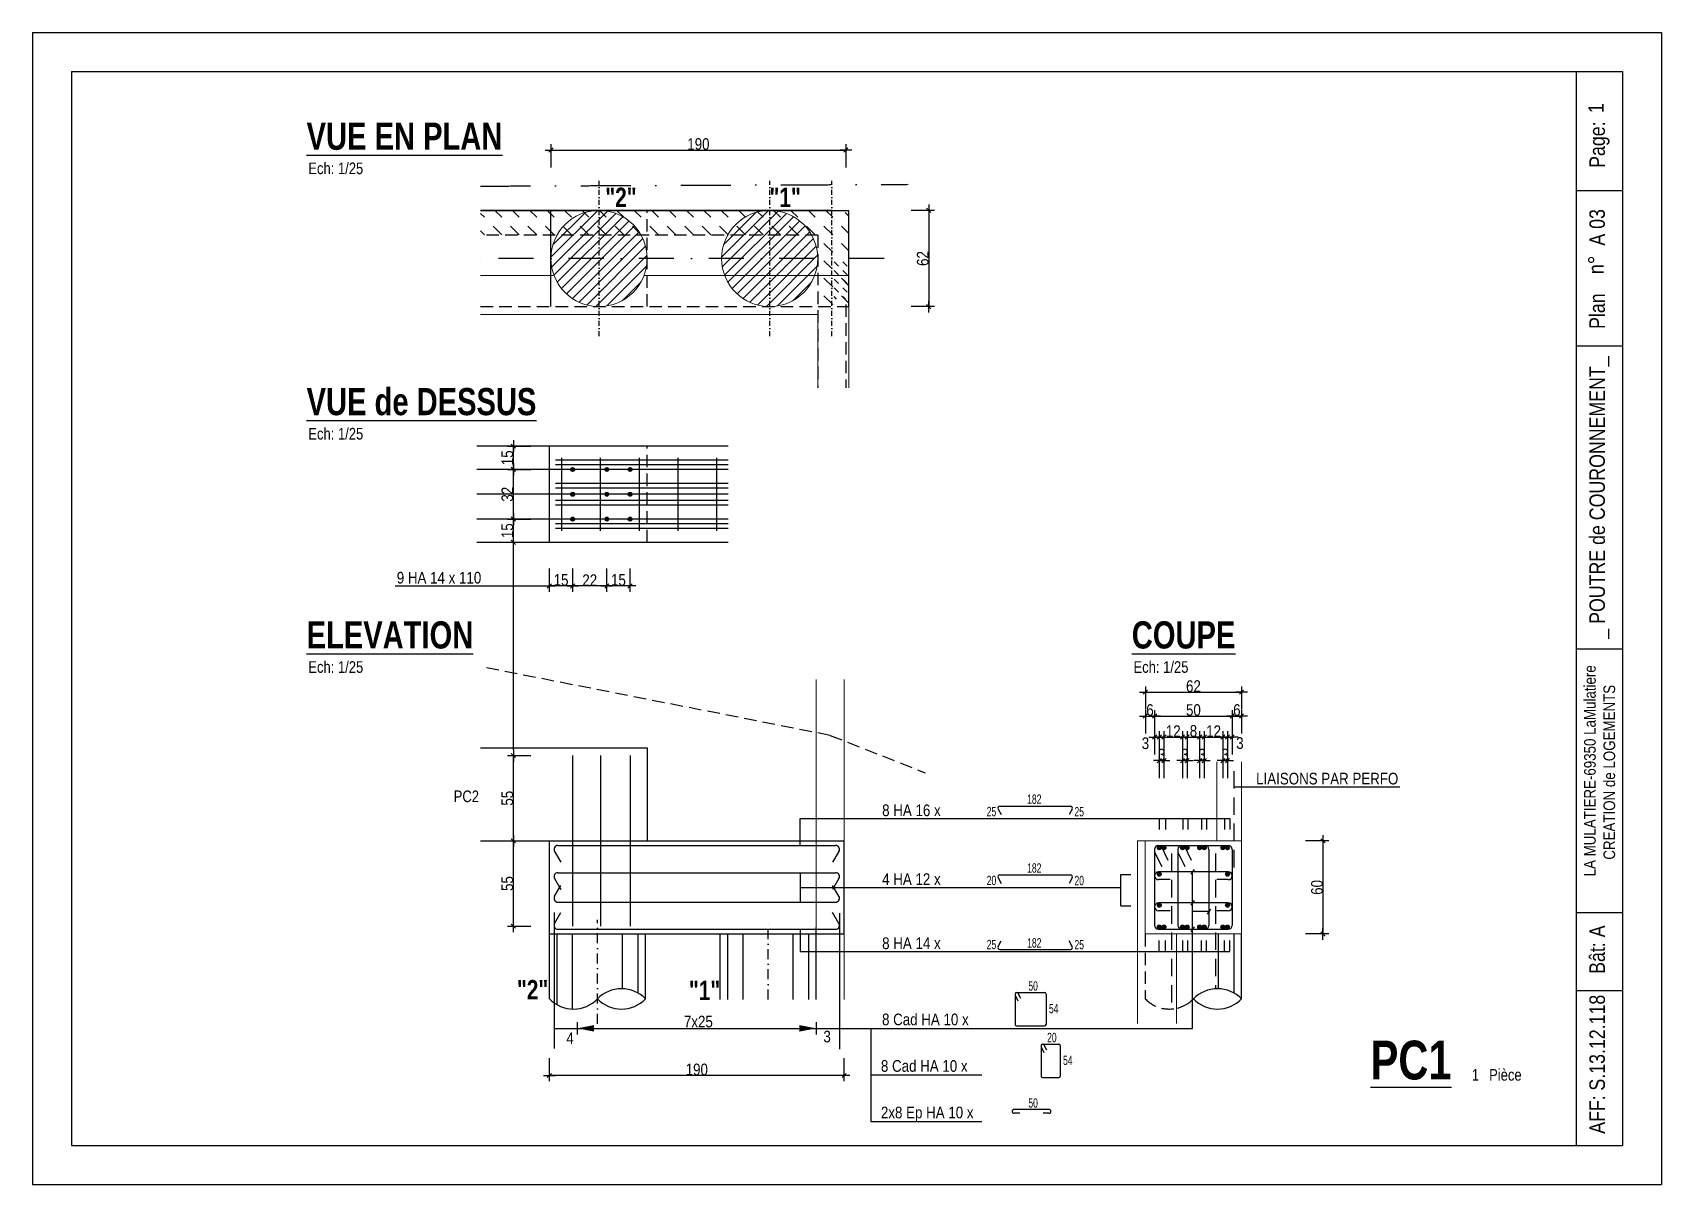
# Model space of a CAD drawing. Header units: centimetres. Extents: x 20328 to 51171, y -21855 to -16644.
# Drawn here: x 22728 to 24828, y -18525 to -17040 of the extents above; entities that cross this region are included whole.
import ezdxf
from ezdxf.enums import TextEntityAlignment as Align

# ---------------------------------------------------------------- set-up
doc = ezdxf.new("R2010")
doc.units = ezdxf.units.CM
doc.header["$LTSCALE"] = 25.4
doc.header["$PDMODE"] = 1
doc.header["$PDSIZE"] = -2
doc.linetypes.add('CACHEX2', pattern=[19.05, 12.7, -6.35])
doc.linetypes.add('TIRETPTX2', pattern=[50.8, 25.4, -12.7, 0, -12.7])
for name, color, linetype in [('01_cote_gen', 4, 'Continuous'), ('01_fenetres', 171, 'Continuous'), ('01_linteaux', 2, 'Continuous'), ('01_murs_sup', 2, 'CACHEX2'), ('01_poch_murs', 253, 'Continuous'), ('01_texte', 230, 'Continuous'), ('AA_COTES', 2, 'Continuous')]:
    doc.layers.add(name, color=color, linetype=linetype)
doc.layers.add('01_murs_coup', color=5, linetype='Continuous', lineweight=60)
doc.layers.add('01_PIEUX', color=5, linetype='Continuous', lineweight=60)
doc.styles.add('impact', font='impact.ttf')
doc.styles.add('MATTE_TXT', font='arial.ttf')
doc.styles.add('STYLE2', font='ARIALN.TTF')
doc.dimstyles.new('JB25', dxfattribs={"dimscale": 0.1, "dimtxt": 150, "dimasz": 15, "dimexe": 0.1, "dimexo": 0.1, "dimgap": 0.09, "dimtad": 1, "dimdec": 1, "dimlfac": 0.5, "dimdsep": 46, "dimtxsty": 'STYLE2', "dimblk1": 'BOND_G', "dimblk2": 'BOND_D', "dimsah": 1, "dimcen": 1.5, "dimdle": 0.01, "dimse1": 1, "dimse2": 1, "dimclrd": 4, "dimclre": 2, "dimclrt": 6, "dimazin": 2, "dimtfac": 2.333333, "dimtdec": 1, "dimtix": 1, "dimtmove": 2, "dimatfit": 3, "dimldrblk": 'BOND_G', "dimfxl": 1, "dimtolj": 1, "dimtzin": 0, "dimarcsym": 0})

msp = doc.modelspace()

# ---------------------------------------------------------------- texts
at = {"layer": '01_texte', "style": 'STYLE2'}
for s, height, p in [('1', 20, (24754.07, -17144.15)), ('Page:', 20, (24755.52, -17214.83)), (' A 03', 20, (24755.52, -17321.47)), ('n%%D', 20, (24754.07, -17351.81)), ('Plan', 20, (24755.52, -17422.5)), (' _ POUTRE de COURONNEMENT_', 20, (24755.52, -17828.23)), ('LA MULATIERE-69350 LaMulatiere', 15, (24743.65, -18128.22)), ('CREATION de LOGEMENTS', 15, (24768.65, -18106.73)), ('Bât: A', 20, (24755.52, -18253.95)), ('S.13.12.118', 20, (24755.52, -18404.45)), ('AFF:', 20, (24755.52, -18460.12))]:
    msp.add_text(s, height=height, rotation=90, dxfattribs=at).set_placement(p)
at = {"layer": '01_texte', "style": 'impact'}
for s, height, p in [('%%UVUE EN PLAN', 35, (23081.66, -17202.04)), ('%%UVUE de DESSUS', 35, (23081.66, -17544.17)), ('%%UELEVATION', 35, (23081.66, -17844.96)), ('%%UCOUPE', 35, (24145.55, -17844.96)), ('%%UPC1', 50, (24453.43, -18405.09))]:
    msp.add_text(s, height=height, dxfattribs=at).set_placement(p, align=Align.BOTTOM_LEFT)
at = {"layer": '01_texte', "style": 'MATTE_TXT', "width": 0.8}
for s, p in [('Ech: 1/25', (23119.27, -17227.45)), ('Ech: 1/25', (23119.27, -17569.58)), ('Ech: 1/25', (23119.27, -17870.37)), ('Ech: 1/25', (24183.16, -17870.37)), ('PC2', (23287.63, -18037.05)), ('1', (24588.67, -18396.13)), ('Pièce', (24627.18, -18396.13))]:
    msp.add_text(s, height=15, dxfattribs=at).set_placement(p, align=Align.BOTTOM_CENTER)
at = {"layer": '01_texte', "style": 'impact'}
for s, p in [('"2"', (23486.93, -17272.84)), ('"1"', (23698.64, -17272.84)), ('"2"', (23373.02, -18294.35)), ('"1"', (23594.73, -18295.23))]:
    msp.add_text(s, height=25, rotation=0, dxfattribs=at).set_placement(p, align=Align.BOTTOM_CENTER)
at = {"layer": '01_texte', "style": 'STYLE2'}
for s, p in [('9 HA 14 x 110', (23197.92, -17750.74)), ('LIAISONS PAR PERFO', (24305.84, -18009.73)), ('8 Cad HA 10 x', (23823.53, -18320.2)), ('8 Cad HA 10 x', (23822.1, -18380.18)), ('2x8 Ep HA 10 x', (23822.1, -18440.18))]:
    msp.add_text(s, height=15, dxfattribs=at).set_placement(p)
for s, p in [('8 HA 16 x', (23899.15, -18050.56)), ('4 HA 12 x', (23899.15, -18139.31)), ('8 HA 14 x', (23899.15, -18222)), ('7x25', (23605.37, -18322.94)), ('4', (23426.19, -18344.36)), ('3', (23757.46, -18342.26))]:
    msp.add_text(s, height=15, dxfattribs=at).set_placement(p, align=Align.RIGHT)
at = {"layer": '01_texte', "style": 'STYLE2', "width": 0.8}
for s, p in [('25', (23970.75, -18050.7)), ('182', (24029.01, -18034.69)), ('25', (24083.85, -18050.89)), ('182', (24029.01, -18123.44)), ('20', (23970.75, -18139.46)), ('20', (24083.85, -18139.65)), ('25', (23970.75, -18222.14)), ('182', (24029.01, -18220.03)), ('25', (24083.85, -18222.33)), ('50', (24024.44, -18275.55)), ('54', (24050.95, -18304.79)), ('20', (24048.6, -18342.07)), ('54', (24069.18, -18371.31)), ('50', (24024.44, -18426.36))]:
    msp.add_text(s, height=12, dxfattribs=at).set_placement(p, align=Align.RIGHT)

# ---------------------------------------------------------------- blocks, each defined once
blk = doc.blocks.new('BOND_G')
at = {"layer": 'AA_COTES', "color": 0}
for p, q in [((0, -5), (0, 15)), ((5, 0), (-5, 0)), ((1.8, 1.8), (-1.8, -1.8))]:
    blk.add_line(p, q, dxfattribs=at)
blk = doc.blocks.new('BOND_D')
at = {"layer": 'AA_COTES', "color": 0}
for p, q in [((5, 0), (-5, 0)), ((-1.8, -1.8), (1.8, 1.8)), ((0, 5), (0, -15))]:
    blk.add_line(p, q, dxfattribs=at)
blk = doc.blocks.new('*D4')
at = {"layer": '01_cote_gen', "color": 4, "lineweight": -2, "ltscale": 3, "transparency": 16777216}
blk.add_line((24392, -18084), (24392, -18201), dxfattribs=at)
at = {"layer": 'Defpoints', "color": 0, "ltscale": 3, "transparency": 16777216}
for p in [(24287, -18082.5), (24287, -18202.5), (24392, -18202.5)]:
    blk.add_point(p, dxfattribs=at)
at = {"layer": '01_cote_gen', "color": 4, "lineweight": -2, "ltscale": 3, "transparency": 16777216, "xscale": 1.5, "yscale": 1.5, "zscale": 1.5}
for name, p, rotation in [('BOND_G', (24392, -18082.5), 90), ('BOND_D', (24392, -18202.5), 270)]:
    blk.add_blockref(name, p, dxfattribs=dict(at, rotation=rotation))
at = {"layer": '01_cote_gen', "color": 6, "ltscale": 3, "transparency": 16777216, "insert": (24384.3, -18142.5), "char_height": 15, "attachment_point": 5, "rotation": 90, "style": 'STYLE2'}
blk.add_mtext('\\A1;60', dxfattribs=at)
blk = doc.blocks.new('*D5')
at = {"layer": '01_cote_gen', "color": 4, "lineweight": -2, "ltscale": 3, "transparency": 16777216}
blk.add_line((24164.5, -17890.8), (24285.5, -17890.8), dxfattribs=at)
at = {"layer": 'Defpoints', "color": 0, "ltscale": 3, "transparency": 16777216}
for p in [(24287, -17890.8), (24163, -18018.5), (24287, -18018.5)]:
    blk.add_point(p, dxfattribs=at)
at = {"layer": '01_cote_gen', "color": 4, "lineweight": -2, "ltscale": 3, "transparency": 16777216, "xscale": 1.5, "yscale": 1.5, "zscale": 1.5, "rotation": 180}
blk.add_blockref('BOND_G', (24163, -17890.8), dxfattribs=at)
at = {"layer": '01_cote_gen', "color": 4, "lineweight": -2, "ltscale": 3, "transparency": 16777216, "xscale": 1.5, "yscale": 1.5, "zscale": 1.5}
blk.add_blockref('BOND_D', (24287, -17890.8), dxfattribs=at)
at = {"layer": '01_cote_gen', "color": 6, "ltscale": 3, "transparency": 16777216, "insert": (24225, -17883.1), "char_height": 15, "attachment_point": 5, "style": 'STYLE2'}
blk.add_mtext('\\A1;62', dxfattribs=at)
blk = doc.blocks.new('*D6')
at = {"layer": '01_cote_gen', "color": 4, "lineweight": -2, "ltscale": 3, "transparency": 16777216}
blk.add_line((23773.2, -18385), (23396.2, -18385), dxfattribs=at)
at = {"layer": 'Defpoints', "color": 0, "ltscale": 3, "transparency": 16777216}
for p in [(23394.7, -18202.5), (23774.7, -18202.5), (23394.7, -18385)]:
    blk.add_point(p, dxfattribs=at)
at = {"layer": '01_cote_gen', "color": 4, "lineweight": -2, "ltscale": 3, "transparency": 16777216, "xscale": 1.5, "yscale": 1.5, "zscale": 1.5, "rotation": 180}
blk.add_blockref('BOND_D', (23394.7, -18385), dxfattribs=at)
at = {"layer": '01_cote_gen', "color": 4, "lineweight": -2, "ltscale": 3, "transparency": 16777216, "xscale": 1.5, "yscale": 1.5, "zscale": 1.5}
blk.add_blockref('BOND_G', (23774.7, -18385), dxfattribs=at)
at = {"layer": '01_cote_gen', "color": 6, "ltscale": 3, "transparency": 16777216, "insert": (23584.7, -18377.3), "char_height": 15, "attachment_point": 5, "style": 'STYLE2'}
blk.add_mtext('\\A1;190', dxfattribs=at)
blk = doc.blocks.new('*D7')
at = {"layer": '01_cote_gen', "color": 4, "lineweight": -2, "ltscale": 3, "transparency": 16777216}
blk.add_line((24176.5, -17921.6), (24273.5, -17921.6), dxfattribs=at)
at = {"layer": 'Defpoints', "color": 0, "ltscale": 3, "transparency": 16777216}
for p in [(24275, -17921.6), (24175, -18084.8), (24275, -18084.8)]:
    blk.add_point(p, dxfattribs=at)
at = {"layer": '01_cote_gen', "color": 4, "lineweight": -2, "ltscale": 3, "transparency": 16777216, "xscale": 1.5, "yscale": 1.5, "zscale": 1.5, "rotation": 180}
blk.add_blockref('BOND_G', (24175, -17921.6), dxfattribs=at)
at = {"layer": '01_cote_gen', "color": 4, "lineweight": -2, "ltscale": 3, "transparency": 16777216, "xscale": 1.5, "yscale": 1.5, "zscale": 1.5}
blk.add_blockref('BOND_D', (24275, -17921.6), dxfattribs=at)
at = {"layer": '01_cote_gen', "color": 6, "ltscale": 3, "transparency": 16777216, "insert": (24225, -17913.9), "char_height": 15, "attachment_point": 5, "style": 'STYLE2'}
blk.add_mtext('\\A1;50', dxfattribs=at)
blk = doc.blocks.new('*D8')
at = {"layer": '01_cote_gen', "color": 4, "lineweight": -2, "ltscale": 3, "transparency": 16777216}
blk.add_line((24176.5, -17948.6), (24179.5, -17948.6), dxfattribs=at)
at = {"layer": 'Defpoints', "color": 0, "ltscale": 3, "transparency": 16777216}
for p in [(24181, -17948.6), (24181, -18091.5), (24175, -18106.6)]:
    blk.add_point(p, dxfattribs=at)
at = {"layer": '01_cote_gen', "color": 4, "lineweight": -2, "ltscale": 3, "transparency": 16777216, "xscale": 1.5, "yscale": 1.5, "zscale": 1.5, "rotation": 180}
blk.add_blockref('BOND_G', (24175, -17948.6), dxfattribs=at)
at = {"layer": '01_cote_gen', "color": 4, "lineweight": -2, "ltscale": 3, "transparency": 16777216, "xscale": 1.5, "yscale": 1.5, "zscale": 1.5}
blk.add_blockref('BOND_D', (24181, -17948.6), dxfattribs=at)
at = {"layer": '01_cote_gen', "color": 6, "ltscale": 3, "transparency": 16777216, "insert": (24163.1, -17956.7), "char_height": 15, "attachment_point": 5, "style": 'STYLE2'}
blk.add_mtext('\\A1;3', dxfattribs=at)
blk = doc.blocks.new('*D9')
at = {"layer": '01_cote_gen', "color": 4, "lineweight": -2, "ltscale": 3, "transparency": 16777216}
for p, q in [((24179.5, -17979), (24178, -17979)), ((24187, -17979), (24181, -17979)), ((24188.5, -17979), (24190, -17979))]:
    blk.add_line(p, q, dxfattribs=at)
at = {"layer": 'Defpoints', "color": 0, "ltscale": 3, "transparency": 16777216}
for p in [(24181, -17979), (24181, -18091.5), (24187, -18091.5)]:
    blk.add_point(p, dxfattribs=at)
at = {"layer": '01_cote_gen', "color": 4, "lineweight": -2, "ltscale": 3, "transparency": 16777216, "xscale": 1.5, "yscale": 1.5, "zscale": 1.5}
blk.add_blockref('BOND_D', (24181, -17979), dxfattribs=at)
at = {"layer": '01_cote_gen', "color": 4, "lineweight": -2, "ltscale": 3, "transparency": 16777216, "xscale": 1.5, "yscale": 1.5, "zscale": 1.5, "rotation": 180}
blk.add_blockref('BOND_G', (24187, -17979), dxfattribs=at)
at = {"layer": '01_cote_gen', "color": 6, "ltscale": 3, "transparency": 16777216, "insert": (24184, -17971.3), "char_height": 15, "attachment_point": 5, "style": 'STYLE2'}
blk.add_mtext('\\A1;3', dxfattribs=at)
blk = doc.blocks.new('*D10')
at = {"layer": '01_cote_gen', "color": 4, "lineweight": -2, "ltscale": 3, "transparency": 16777216}
blk.add_line((24188.5, -17948.6), (24209.5, -17948.6), dxfattribs=at)
at = {"layer": 'Defpoints', "color": 0, "ltscale": 3, "transparency": 16777216}
for p in [(24211, -17948.6), (24187, -18091.5), (24211, -18091.5)]:
    blk.add_point(p, dxfattribs=at)
at = {"layer": '01_cote_gen', "color": 4, "lineweight": -2, "ltscale": 3, "transparency": 16777216, "xscale": 1.5, "yscale": 1.5, "zscale": 1.5, "rotation": 180}
blk.add_blockref('BOND_G', (24187, -17948.6), dxfattribs=at)
at = {"layer": '01_cote_gen', "color": 4, "lineweight": -2, "ltscale": 3, "transparency": 16777216, "xscale": 1.5, "yscale": 1.5, "zscale": 1.5}
blk.add_blockref('BOND_D', (24211, -17948.6), dxfattribs=at)
at = {"layer": '01_cote_gen', "color": 6, "ltscale": 3, "transparency": 16777216, "insert": (24199, -17941.1), "char_height": 15, "attachment_point": 5, "style": 'STYLE2'}
blk.add_mtext('\\A1;12', dxfattribs=at)
blk = doc.blocks.new('*D11')
at = {"layer": '01_cote_gen', "color": 4, "lineweight": -2, "ltscale": 3, "transparency": 16777216}
for p, q in [((24209.5, -17979), (24208, -17979)), ((24217, -17979), (24211, -17979)), ((24218.5, -17979), (24220, -17979))]:
    blk.add_line(p, q, dxfattribs=at)
at = {"layer": 'Defpoints', "color": 0, "ltscale": 3, "transparency": 16777216}
for p in [(24211, -17979), (24211, -18091.5), (24217, -18091.5)]:
    blk.add_point(p, dxfattribs=at)
at = {"layer": '01_cote_gen', "color": 4, "lineweight": -2, "ltscale": 3, "transparency": 16777216, "xscale": 1.5, "yscale": 1.5, "zscale": 1.5}
blk.add_blockref('BOND_D', (24211, -17979), dxfattribs=at)
at = {"layer": '01_cote_gen', "color": 4, "lineweight": -2, "ltscale": 3, "transparency": 16777216, "xscale": 1.5, "yscale": 1.5, "zscale": 1.5, "rotation": 180}
blk.add_blockref('BOND_G', (24217, -17979), dxfattribs=at)
at = {"layer": '01_cote_gen', "color": 6, "ltscale": 3, "transparency": 16777216, "insert": (24214, -17971.3), "char_height": 15, "attachment_point": 5, "style": 'STYLE2'}
blk.add_mtext('\\A1;3', dxfattribs=at)
blk = doc.blocks.new('*D12')
at = {"layer": '01_cote_gen', "color": 4, "lineweight": -2, "ltscale": 3, "transparency": 16777216}
for p, q in [((24231.5, -17979), (24230, -17979)), ((24239, -17979), (24233, -17979)), ((24240.5, -17979), (24242, -17979))]:
    blk.add_line(p, q, dxfattribs=at)
at = {"layer": 'Defpoints', "color": 0, "ltscale": 3, "transparency": 16777216}
for p in [(24233, -17979), (24233, -18091.5), (24239, -18091.5)]:
    blk.add_point(p, dxfattribs=at)
at = {"layer": '01_cote_gen', "color": 4, "lineweight": -2, "ltscale": 3, "transparency": 16777216, "xscale": 1.5, "yscale": 1.5, "zscale": 1.5}
blk.add_blockref('BOND_D', (24233, -17979), dxfattribs=at)
at = {"layer": '01_cote_gen', "color": 4, "lineweight": -2, "ltscale": 3, "transparency": 16777216, "xscale": 1.5, "yscale": 1.5, "zscale": 1.5, "rotation": 180}
blk.add_blockref('BOND_G', (24239, -17979), dxfattribs=at)
at = {"layer": '01_cote_gen', "color": 6, "ltscale": 3, "transparency": 16777216, "insert": (24236, -17971.3), "char_height": 15, "attachment_point": 5, "style": 'STYLE2'}
blk.add_mtext('\\A1;3', dxfattribs=at)
blk = doc.blocks.new('*D13')
at = {"layer": '01_cote_gen', "color": 4, "lineweight": -2, "ltscale": 3, "transparency": 16777216}
for p, q in [((24261.5, -17979), (24260, -17979)), ((24269, -17979), (24263, -17979)), ((24270.5, -17979), (24272, -17979))]:
    blk.add_line(p, q, dxfattribs=at)
at = {"layer": 'Defpoints', "color": 0, "ltscale": 3, "transparency": 16777216}
for p in [(24263, -17979), (24263, -18091.5), (24269, -18091.5)]:
    blk.add_point(p, dxfattribs=at)
at = {"layer": '01_cote_gen', "color": 4, "lineweight": -2, "ltscale": 3, "transparency": 16777216, "xscale": 1.5, "yscale": 1.5, "zscale": 1.5}
blk.add_blockref('BOND_D', (24263, -17979), dxfattribs=at)
at = {"layer": '01_cote_gen', "color": 4, "lineweight": -2, "ltscale": 3, "transparency": 16777216, "xscale": 1.5, "yscale": 1.5, "zscale": 1.5, "rotation": 180}
blk.add_blockref('BOND_G', (24269, -17979), dxfattribs=at)
at = {"layer": '01_cote_gen', "color": 6, "ltscale": 3, "transparency": 16777216, "insert": (24266, -17971.3), "char_height": 15, "attachment_point": 5, "style": 'STYLE2'}
blk.add_mtext('\\A1;3', dxfattribs=at)
blk = doc.blocks.new('*D14')
at = {"layer": '01_cote_gen', "color": 4, "lineweight": -2, "ltscale": 3, "transparency": 16777216}
blk.add_line((24218.5, -17948.6), (24231.5, -17948.6), dxfattribs=at)
at = {"layer": 'Defpoints', "color": 0, "ltscale": 3, "transparency": 16777216}
for p in [(24233, -17948.6), (24217, -17984.7), (24233, -17984.7)]:
    blk.add_point(p, dxfattribs=at)
at = {"layer": '01_cote_gen', "color": 4, "lineweight": -2, "ltscale": 3, "transparency": 16777216, "xscale": 1.5, "yscale": 1.5, "zscale": 1.5, "rotation": 180}
blk.add_blockref('BOND_G', (24217, -17948.6), dxfattribs=at)
at = {"layer": '01_cote_gen', "color": 4, "lineweight": -2, "ltscale": 3, "transparency": 16777216, "xscale": 1.5, "yscale": 1.5, "zscale": 1.5}
blk.add_blockref('BOND_D', (24233, -17948.6), dxfattribs=at)
at = {"layer": '01_cote_gen', "color": 6, "ltscale": 3, "transparency": 16777216, "insert": (24225, -17940.9), "char_height": 15, "attachment_point": 5, "style": 'STYLE2'}
blk.add_mtext('\\A1;8', dxfattribs=at)
blk = doc.blocks.new('*D15')
at = {"layer": '01_cote_gen', "color": 4, "lineweight": -2, "ltscale": 3, "transparency": 16777216}
blk.add_line((24240.5, -17948.6), (24261.5, -17948.6), dxfattribs=at)
at = {"layer": 'Defpoints', "color": 0, "ltscale": 3, "transparency": 16777216}
for p in [(24263, -17948.6), (24239, -17983.9), (24263, -17983.9)]:
    blk.add_point(p, dxfattribs=at)
at = {"layer": '01_cote_gen', "color": 4, "lineweight": -2, "ltscale": 3, "transparency": 16777216, "xscale": 1.5, "yscale": 1.5, "zscale": 1.5, "rotation": 180}
blk.add_blockref('BOND_G', (24239, -17948.6), dxfattribs=at)
at = {"layer": '01_cote_gen', "color": 4, "lineweight": -2, "ltscale": 3, "transparency": 16777216, "xscale": 1.5, "yscale": 1.5, "zscale": 1.5}
blk.add_blockref('BOND_D', (24263, -17948.6), dxfattribs=at)
at = {"layer": '01_cote_gen', "color": 6, "ltscale": 3, "transparency": 16777216, "insert": (24251, -17941.1), "char_height": 15, "attachment_point": 5, "style": 'STYLE2'}
blk.add_mtext('\\A1;12', dxfattribs=at)
blk = doc.blocks.new('*D16')
at = {"layer": '01_cote_gen', "color": 4, "lineweight": -2, "ltscale": 3, "transparency": 16777216}
blk.add_line((24270.5, -17948.6), (24273.5, -17948.6), dxfattribs=at)
at = {"layer": 'Defpoints', "color": 0, "ltscale": 3, "transparency": 16777216}
for p in [(24275, -17944.1), (24275, -17948.6), (24269, -17986.5)]:
    blk.add_point(p, dxfattribs=at)
at = {"layer": '01_cote_gen', "color": 4, "lineweight": -2, "ltscale": 3, "transparency": 16777216, "xscale": 1.5, "yscale": 1.5, "zscale": 1.5, "rotation": 180}
blk.add_blockref('BOND_G', (24269, -17948.6), dxfattribs=at)
at = {"layer": '01_cote_gen', "color": 4, "lineweight": -2, "ltscale": 3, "transparency": 16777216, "xscale": 1.5, "yscale": 1.5, "zscale": 1.5}
blk.add_blockref('BOND_D', (24275, -17948.6), dxfattribs=at)
at = {"layer": '01_cote_gen', "color": 6, "ltscale": 3, "transparency": 16777216, "insert": (24284.9, -17956.5), "char_height": 15, "attachment_point": 5, "style": 'STYLE2'}
blk.add_mtext('\\A1;3', dxfattribs=at)
blk = doc.blocks.new('*D17')
at = {"layer": '01_cote_gen', "color": 4, "lineweight": -2, "ltscale": 3, "transparency": 16777216}
blk.add_line((24276.5, -17921.6), (24285.5, -17921.6), dxfattribs=at)
at = {"layer": 'Defpoints', "color": 0, "ltscale": 3, "transparency": 16777216}
for p in [(24275, -17929.1), (24287, -17913.3), (24287, -17921.6)]:
    blk.add_point(p, dxfattribs=at)
at = {"layer": '01_cote_gen', "color": 4, "lineweight": -2, "ltscale": 3, "transparency": 16777216, "xscale": 1.5, "yscale": 1.5, "zscale": 1.5, "rotation": 180}
blk.add_blockref('BOND_G', (24275, -17921.6), dxfattribs=at)
at = {"layer": '01_cote_gen', "color": 4, "lineweight": -2, "ltscale": 3, "transparency": 16777216, "xscale": 1.5, "yscale": 1.5, "zscale": 1.5}
blk.add_blockref('BOND_D', (24287, -17921.6), dxfattribs=at)
at = {"layer": '01_cote_gen', "color": 6, "ltscale": 3, "transparency": 16777216, "insert": (24281, -17913.9), "char_height": 15, "attachment_point": 5, "style": 'STYLE2'}
blk.add_mtext('\\A1;6', dxfattribs=at)
blk = doc.blocks.new('*D18')
at = {"layer": '01_cote_gen', "color": 4, "lineweight": -2, "ltscale": 3, "transparency": 16777216}
blk.add_line((24164.5, -17921.6), (24173.5, -17921.6), dxfattribs=at)
at = {"layer": 'Defpoints', "color": 0, "ltscale": 3, "transparency": 16777216}
for p in [(24163, -17913.3), (24175, -17921.6), (24175, -17929.1)]:
    blk.add_point(p, dxfattribs=at)
at = {"layer": '01_cote_gen', "color": 4, "lineweight": -2, "ltscale": 3, "transparency": 16777216, "xscale": 1.5, "yscale": 1.5, "zscale": 1.5, "rotation": 180}
blk.add_blockref('BOND_G', (24163, -17921.6), dxfattribs=at)
at = {"layer": '01_cote_gen', "color": 4, "lineweight": -2, "ltscale": 3, "transparency": 16777216, "xscale": 1.5, "yscale": 1.5, "zscale": 1.5}
blk.add_blockref('BOND_D', (24175, -17921.6), dxfattribs=at)
at = {"layer": '01_cote_gen', "color": 6, "ltscale": 3, "transparency": 16777216, "insert": (24169, -17913.9), "char_height": 15, "attachment_point": 5, "style": 'STYLE2'}
blk.add_mtext('\\A1;6', dxfattribs=at)
blk = doc.blocks.new('*D19')
at = {"layer": '01_cote_gen', "color": 4, "lineweight": -2, "ltscale": 3, "transparency": 16777216}
blk.add_line((23497.2, -17753.9), (23470.2, -17753.9), dxfattribs=at)
at = {"layer": 'Defpoints', "color": 0, "ltscale": 3, "transparency": 16777216}
for p in [(23468.7, -17690.5), (23498.7, -17690.5), (23468.7, -17753.9)]:
    blk.add_point(p, dxfattribs=at)
at = {"layer": '01_cote_gen', "color": 4, "lineweight": -2, "ltscale": 3, "transparency": 16777216, "xscale": 1.5, "yscale": 1.5, "zscale": 1.5, "rotation": 180}
blk.add_blockref('BOND_D', (23468.7, -17753.9), dxfattribs=at)
at = {"layer": '01_cote_gen', "color": 4, "lineweight": -2, "ltscale": 3, "transparency": 16777216, "xscale": 1.5, "yscale": 1.5, "zscale": 1.5}
blk.add_blockref('BOND_G', (23498.7, -17753.9), dxfattribs=at)
at = {"layer": '01_cote_gen', "color": 6, "ltscale": 3, "transparency": 16777216, "insert": (23483.7, -17746.2), "char_height": 15, "attachment_point": 5, "style": 'STYLE2'}
blk.add_mtext('\\A1;15', dxfattribs=at)
blk = doc.blocks.new('*D20')
at = {"layer": '01_cote_gen', "color": 4, "lineweight": -2, "ltscale": 3, "transparency": 16777216}
blk.add_line((23467.2, -17753.9), (23426.2, -17753.9), dxfattribs=at)
at = {"layer": 'Defpoints', "color": 0, "ltscale": 3, "transparency": 16777216}
for p in [(23424.7, -17708.1), (23468.7, -17731.4), (23424.7, -17753.9)]:
    blk.add_point(p, dxfattribs=at)
at = {"layer": '01_cote_gen', "color": 4, "lineweight": -2, "ltscale": 3, "transparency": 16777216, "xscale": 1.5, "yscale": 1.5, "zscale": 1.5, "rotation": 180}
blk.add_blockref('BOND_D', (23424.7, -17753.9), dxfattribs=at)
at = {"layer": '01_cote_gen', "color": 4, "lineweight": -2, "ltscale": 3, "transparency": 16777216, "xscale": 1.5, "yscale": 1.5, "zscale": 1.5}
blk.add_blockref('BOND_G', (23468.7, -17753.9), dxfattribs=at)
at = {"layer": '01_cote_gen', "color": 6, "ltscale": 3, "transparency": 16777216, "insert": (23446.7, -17746.4), "char_height": 15, "attachment_point": 5, "style": 'STYLE2'}
blk.add_mtext('\\A1;22', dxfattribs=at)
blk = doc.blocks.new('*D21')
at = {"layer": '01_cote_gen', "color": 4, "lineweight": -2, "ltscale": 3, "transparency": 16777216}
blk.add_line((23423.2, -17753.9), (23396.2, -17753.9), dxfattribs=at)
at = {"layer": 'Defpoints', "color": 0, "ltscale": 3, "transparency": 16777216}
for p in [(23394.7, -17711.1), (23424.7, -17711.1), (23394.7, -17753.9)]:
    blk.add_point(p, dxfattribs=at)
at = {"layer": '01_cote_gen', "color": 4, "lineweight": -2, "ltscale": 3, "transparency": 16777216, "xscale": 1.5, "yscale": 1.5, "zscale": 1.5, "rotation": 180}
blk.add_blockref('BOND_D', (23394.7, -17753.9), dxfattribs=at)
at = {"layer": '01_cote_gen', "color": 4, "lineweight": -2, "ltscale": 3, "transparency": 16777216, "xscale": 1.5, "yscale": 1.5, "zscale": 1.5}
blk.add_blockref('BOND_G', (23424.7, -17753.9), dxfattribs=at)
at = {"layer": '01_cote_gen', "color": 6, "ltscale": 3, "transparency": 16777216, "insert": (23409.7, -17746.2), "char_height": 15, "attachment_point": 5, "style": 'STYLE2'}
blk.add_mtext('\\A1;15', dxfattribs=at)
blk = doc.blocks.new('*D22')
at = {"layer": '01_cote_gen', "color": 4, "lineweight": -2, "ltscale": 3, "transparency": 16777216}
blk.add_line((23348.2, -17696.1), (23348.2, -17669.1), dxfattribs=at)
at = {"layer": 'Defpoints', "color": 0, "ltscale": 3, "transparency": 16777216}
for p in [(23348.2, -17667.6), (23383.4, -17667.6), (23394.7, -17697.6)]:
    blk.add_point(p, dxfattribs=at)
at = {"layer": '01_cote_gen', "color": 4, "lineweight": -2, "ltscale": 3, "transparency": 16777216, "xscale": 1.5, "yscale": 1.5, "zscale": 1.5}
for name, p, rotation in [('BOND_D', (23348.2, -17667.6), 90), ('BOND_G', (23348.2, -17697.6), 270)]:
    blk.add_blockref(name, p, dxfattribs=dict(at, rotation=rotation))
at = {"layer": '01_cote_gen', "color": 6, "ltscale": 3, "transparency": 16777216, "insert": (23340.5, -17682.6), "char_height": 15, "attachment_point": 5, "rotation": 90, "style": 'STYLE2'}
blk.add_mtext('\\A1;15', dxfattribs=at)
blk = doc.blocks.new('*D23')
at = {"layer": '01_cote_gen', "color": 4, "lineweight": -2, "ltscale": 3, "transparency": 16777216}
blk.add_line((23348.2, -17666.1), (23348.2, -17605.1), dxfattribs=at)
at = {"layer": 'Defpoints', "color": 0, "ltscale": 3, "transparency": 16777216}
for p in [(23348.2, -17603.6), (23374, -17603.6), (23366.2, -17667.6)]:
    blk.add_point(p, dxfattribs=at)
at = {"layer": '01_cote_gen', "color": 4, "lineweight": -2, "ltscale": 3, "transparency": 16777216, "xscale": 1.5, "yscale": 1.5, "zscale": 1.5}
for name, p, rotation in [('BOND_D', (23348.2, -17603.6), 90), ('BOND_G', (23348.2, -17667.6), 270)]:
    blk.add_blockref(name, p, dxfattribs=dict(at, rotation=rotation))
at = {"layer": '01_cote_gen', "color": 6, "ltscale": 3, "transparency": 16777216, "insert": (23340.5, -17635.6), "char_height": 15, "attachment_point": 5, "rotation": 90, "style": 'STYLE2'}
blk.add_mtext('\\A1;32', dxfattribs=at)
blk = doc.blocks.new('*D24')
at = {"layer": '01_cote_gen', "color": 4, "lineweight": -2, "ltscale": 3, "transparency": 16777216}
blk.add_line((23348.2, -17602.1), (23348.2, -17575.1), dxfattribs=at)
at = {"layer": 'Defpoints', "color": 0, "ltscale": 3, "transparency": 16777216}
for p in [(23348.2, -17573.6), (23374.2, -17573.6), (23370.7, -17603.6)]:
    blk.add_point(p, dxfattribs=at)
at = {"layer": '01_cote_gen', "color": 4, "lineweight": -2, "ltscale": 3, "transparency": 16777216, "xscale": 1.5, "yscale": 1.5, "zscale": 1.5}
for name, p, rotation in [('BOND_D', (23348.2, -17573.6), 90), ('BOND_G', (23348.2, -17603.6), 270)]:
    blk.add_blockref(name, p, dxfattribs=dict(at, rotation=rotation))
at = {"layer": '01_cote_gen', "color": 6, "ltscale": 3, "transparency": 16777216, "insert": (23340.5, -17588.6), "char_height": 15, "attachment_point": 5, "rotation": 90, "style": 'STYLE2'}
blk.add_mtext('\\A1;15', dxfattribs=at)
blk = doc.blocks.new('*D25')
at = {"layer": '01_cote_gen', "color": 4, "lineweight": -2, "ltscale": 3, "transparency": 16777216}
blk.add_line((23348.2, -18191), (23348.2, -18084), dxfattribs=at)
at = {"layer": 'Defpoints', "color": 0, "ltscale": 3, "transparency": 16777216}
for p in [(23348.2, -18082.5), (23424.7, -18082.5), (23424.7, -18192.5)]:
    blk.add_point(p, dxfattribs=at)
at = {"layer": '01_cote_gen', "color": 4, "lineweight": -2, "ltscale": 3, "transparency": 16777216, "xscale": 1.5, "yscale": 1.5, "zscale": 1.5}
for name, p, rotation in [('BOND_D', (23348.2, -18082.5), 90), ('BOND_G', (23348.2, -18192.5), 270)]:
    blk.add_blockref(name, p, dxfattribs=dict(at, rotation=rotation))
at = {"layer": '01_cote_gen', "color": 6, "ltscale": 3, "transparency": 16777216, "insert": (23340.5, -18137.5), "char_height": 15, "attachment_point": 5, "rotation": 90, "style": 'STYLE2'}
blk.add_mtext('\\A1;55', dxfattribs=at)
blk = doc.blocks.new('*D26')
at = {"layer": '01_cote_gen', "color": 4, "lineweight": -2, "ltscale": 3, "transparency": 16777216}
blk.add_line((23348.2, -18081), (23348.2, -17974), dxfattribs=at)
at = {"layer": 'Defpoints', "color": 0, "ltscale": 3, "transparency": 16777216}
for p in [(23348.2, -17972.5), (23424.7, -17972.5), (23370.7, -18082.5)]:
    blk.add_point(p, dxfattribs=at)
at = {"layer": '01_cote_gen', "color": 4, "lineweight": -2, "ltscale": 3, "transparency": 16777216, "xscale": 1.5, "yscale": 1.5, "zscale": 1.5}
for name, p, rotation in [('BOND_D', (23348.2, -17972.5), 90), ('BOND_G', (23348.2, -18082.5), 270)]:
    blk.add_blockref(name, p, dxfattribs=dict(at, rotation=rotation))
at = {"layer": '01_cote_gen', "color": 6, "ltscale": 3, "transparency": 16777216, "insert": (23340.5, -18027.5), "char_height": 15, "attachment_point": 5, "rotation": 90, "style": 'STYLE2'}
blk.add_mtext('\\A1;55', dxfattribs=at)
blk = doc.blocks.new('*D50')
at = {"layer": '01_cote_gen', "color": 4, "lineweight": -2, "ltscale": 3, "transparency": 16777216}
blk.add_line((23398.2, -17191.9), (23775.4, -17191.9), dxfattribs=at)
at = {"layer": 'Defpoints', "color": 0, "ltscale": 3, "transparency": 16777216}
for p in [(23776.9, -17191.9), (23396.7, -17379.1), (23776.9, -17393.7)]:
    blk.add_point(p, dxfattribs=at)
at = {"layer": '01_cote_gen', "color": 4, "lineweight": -2, "ltscale": 3, "transparency": 16777216, "xscale": 1.5, "yscale": 1.5, "zscale": 1.5, "rotation": 180}
blk.add_blockref('BOND_G', (23396.7, -17191.9), dxfattribs=at)
at = {"layer": '01_cote_gen', "color": 4, "lineweight": -2, "ltscale": 3, "transparency": 16777216, "xscale": 1.5, "yscale": 1.5, "zscale": 1.5}
blk.add_blockref('BOND_D', (23776.9, -17191.9), dxfattribs=at)
at = {"layer": '01_cote_gen', "color": 6, "ltscale": 3, "transparency": 16777216, "insert": (23586.8, -17184.2), "char_height": 15, "attachment_point": 5, "style": 'STYLE2'}
blk.add_mtext('\\A1;190', dxfattribs=at)
blk = doc.blocks.new('*D51')
at = {"layer": '01_cote_gen', "color": 4, "lineweight": -2, "ltscale": 3, "transparency": 16777216}
blk.add_line((23883.7, -17271.2), (23883.7, -17392.2), dxfattribs=at)
at = {"layer": 'Defpoints', "color": 0, "ltscale": 3, "transparency": 16777216}
for p in [(23780.7, -17269.7), (23780.7, -17393.7), (23883.7, -17393.7)]:
    blk.add_point(p, dxfattribs=at)
at = {"layer": '01_cote_gen', "color": 4, "lineweight": -2, "ltscale": 3, "transparency": 16777216, "xscale": 1.5, "yscale": 1.5, "zscale": 1.5}
for name, p, rotation in [('BOND_G', (23883.7, -17269.7), 90), ('BOND_D', (23883.7, -17393.7), 270)]:
    blk.add_blockref(name, p, dxfattribs=dict(at, rotation=rotation))
at = {"layer": '01_cote_gen', "color": 6, "ltscale": 3, "transparency": 16777216, "insert": (23876.1, -17331.7), "char_height": 15, "attachment_point": 5, "rotation": 90, "style": 'STYLE2'}
blk.add_mtext('\\A1;62', dxfattribs=at)

# ---------------------------------------------------------------- dimensions: what is measured, and where the dimension line sits
at = {"layer": '01_cote_gen', "ltscale": 3}
dim = msp.add_linear_dim(base=(23776.87, -17191.91), p1=(23396.67, -17379.11), p2=(23776.87, -17393.7), text='190', dimstyle='JB25', dxfattribs=at)
dim.commit()
dim.dimension.update_dxf_attribs({"geometry": '*D50', "text_midpoint": (23586.77, -17184.25)})
for base, p1, p2, picture, middle in [((23883.74, -17393.7), (23780.72, -17269.7), (23780.72, -17393.7), '*D51', (23876.07, -17331.7)), ((23348.16, -17573.65), (23370.66, -17603.65), (23374.21, -17573.65), '*D24', (23340.49, -17588.65)), ((23348.16, -17603.65), (23366.23, -17667.65), (23373.97, -17603.65), '*D23', (23340.49, -17635.65)), ((23348.16, -17667.65), (23394.67, -17697.65), (23383.36, -17667.65), '*D22', (23340.49, -17682.65)), ((23348.16, -17972.49), (23370.66, -18082.49), (23424.67, -17972.49), '*D26', (23340.52, -18027.49)), ((23348.16, -18082.49), (23424.67, -18192.49), (23424.67, -18082.49), '*D25', (23340.52, -18137.49)), ((24392, -18202.49), (24286.97, -18082.49), (24286.97, -18202.49), '*D4', (24384.33, -18142.49))]:
    dim = msp.add_linear_dim(base=base, p1=p1, p2=p2, angle=90, dimstyle='JB25', dxfattribs=at)
    dim.commit()
    dim.dimension.update_dxf_attribs({"geometry": picture, "text_midpoint": middle})
for base, p1, p2, picture, middle in [((23468.67, -17753.92), (23498.67, -17690.5), (23468.67, -17690.5), '*D19', (23483.67, -17746.25)), ((23394.67, -17753.92), (23424.67, -17711.14), (23394.67, -17711.14), '*D21', (23409.67, -17746.25)), ((23424.67, -17753.92), (23468.67, -17731.42), (23424.67, -17708.14), '*D20', (23446.67, -17746.38)), ((24286.97, -17890.76), (24162.97, -18018.54), (24286.97, -18018.54), '*D5', (24224.97, -17883.09)), ((24174.97, -17921.59), (24162.97, -17913.26), (24174.97, -17929.09), '*D18', (24168.97, -17913.92)), ((24274.97, -17921.59), (24174.97, -18084.83), (24274.97, -18084.83), '*D7', (24224.97, -17913.92)), ((24286.97, -17921.59), (24274.97, -17929.09), (24286.97, -17913.26), '*D17', (24280.97, -17913.92)), ((24210.97, -17948.59), (24186.97, -18091.49), (24210.97, -18091.49), '*D10', (24198.97, -17941.05)), ((24232.97, -17948.59), (24216.97, -17984.7), (24232.97, -17984.7), '*D14', (24224.97, -17940.93)), ((24262.97, -17948.59), (24238.97, -17983.88), (24262.97, -17983.88), '*D15', (24250.97, -17941.05)), ((24180.97, -17978.96), (24186.97, -18091.49), (24180.97, -18091.49), '*D9', (24183.97, -17971.3)), ((24210.97, -17978.96), (24216.97, -18091.49), (24210.97, -18091.49), '*D11', (24213.97, -17971.3)), ((24232.97, -17978.96), (24238.97, -18091.49), (24232.97, -18091.49), '*D12', (24235.97, -17971.3)), ((24262.97, -17978.96), (24268.97, -18091.49), (24262.97, -18091.49), '*D13', (24265.97, -17971.3)), ((23394.67, -18384.98), (23774.67, -18202.49), (23394.67, -18202.49), '*D6', (23584.67, -18377.31))]:
    dim = msp.add_linear_dim(base=base, p1=p1, p2=p2, dimstyle='JB25', dxfattribs=at)
    dim.commit()
    dim.dimension.update_dxf_attribs({"geometry": picture, "text_midpoint": middle})
for base, p1, p2, picture, middle in [((24180.97, -17948.59), (24174.97, -18106.59), (24180.97, -18091.49), '*D8', (24163.1, -17956.73)), ((24274.97, -17948.59), (24268.97, -17986.46), (24274.97, -17944.09), '*D16', (24284.94, -17956.48))]:
    dim = msp.add_linear_dim(base=base, p1=p1, p2=p2, dimstyle='JB25', dxfattribs=at)
    dim.commit()
    dim.dimension.update_dxf_attribs({"geometry": picture, "text_midpoint": middle, "dimtype": 160})

# ---------------------------------------------------------------- hatches: boundary and pattern name
at = {"layer": '01_murs_sup', "ltscale": 3}
h = msp.add_hatch(dxfattribs=at)
h.set_pattern_fill('DASH', color=256, scale=5, angle=135)
h.set_pattern_definition([(135, (-18851.394, 30.84), (-22.4506403, 2e-15), [15.875, -15.875])])
h.paths.add_polyline_path([(23394.62, -17269.7), (23314.86, -17269.7), (23317.73, -17301.7), (23394.62, -17301.7)])
h.paths.add_polyline_path([(23458.67, -17269.7), (23394.62, -17269.7), (23394.62, -17301.7), (23404.41, -17301.7, -0.2729195)])
h.paths.add_polyline_path([(23458.67, -17269.7, 0.2729195), (23404.41, -17301.7), (23458.67, -17301.7)], flags=17)
h.paths.add_polyline_path([(23458.67, -17269.7), (23458.67, -17301.7), (23512.93, -17301.7, 0.2729195)], flags=17)
h.paths.add_polyline_path([(23520.67, -17269.7), (23458.67, -17269.7, -0.2729195), (23512.93, -17301.7), (23520.67, -17301.7)])
h.paths.add_polyline_path([(23758.67, -17269.7), (23520.67, -17269.7), (23520.67, -17301.7), (23704.41, -17301.7, -0.2729195)])
h.paths.add_polyline_path([(23758.67, -17269.7, 0.2729195), (23704.41, -17301.7), (23740.87, -17301.7), (23740.87, -17331.7), (23758.67, -17331.7)])
h.paths.add_polyline_path([(23780.72, -17273.76, 0.091138), (23758.67, -17269.7), (23758.67, -17331.7), (23780.72, -17331.7)])
h.paths.add_polyline_path([(23758.67, -17331.7), (23740.87, -17331.7), (23740.87, -17353.7), (23758.67, -17353.7)])
h.paths.add_polyline_path([(23780.72, -17353.7), (23758.67, -17353.7), (23758.67, -17393.7, 0.091138), (23780.72, -17389.65)])
h.paths.add_polyline_path([(23758.67, -17353.7), (23740.87, -17353.7), (23740.87, -17391.09, 0.0729275), (23758.67, -17393.7)])
h.paths.add_polyline_path([(23305.88, -17269.7), (23305.88, -17301.7), (23317.73, -17301.7), (23314.86, -17269.7)])
h = msp.add_hatch(dxfattribs=at)
h.set_pattern_fill('DASH', color=256, scale=2.5, angle=135)
h.set_pattern_definition([(135, (-10099.415, -8619.432), (-11.2253202, 9e-16), [7.9375, -7.9375])])
edge = h.paths.add_edge_path()
edge.add_line((23760.79, -17384.01), (23778.79, -17384.01))
edge.add_line((23778.79, -17384.01), (23778.79, -17330.34))
edge.add_arc((23769.69, -17300.7), 31, 253.31578, 287.07051, ccw=False)
edge.add_line((23760.79, -17330.4), (23760.79, -17384.01))
at = {"layer": '01_poch_murs'}
h = msp.add_hatch(dxfattribs=at)
h.set_pattern_fill('ANSI31', color=256, scale=3)
h.set_pattern_definition([(45, (-12958.715, 74.832), (-6.735192, 6.735192), [])])
h.paths.add_polyline_path([(23458.67, -17269.7, 0.4142136), (23396.67, -17331.7), (23458.67, -17331.7)])
h.paths.add_polyline_path([(23458.67, -17331.7), (23396.67, -17331.7, 0.4142136), (23458.67, -17393.7)])
h.paths.add_polyline_path([(23458.67, -17269.7), (23458.67, -17331.7), (23520.67, -17331.7, 0.4142136)])
h.paths.add_polyline_path([(23520.67, -17331.7), (23458.67, -17331.7), (23458.67, -17393.7, 0.4142136)])
h = msp.add_hatch(dxfattribs=at)
h.set_pattern_fill('ANSI31', color=256, scale=3)
h.set_pattern_definition([(45, (-12738.715, 74.832), (-6.735192, 6.735192), [])])
h.paths.add_polyline_path([(23678.67, -17269.7, 0.4142136), (23616.67, -17331.7), (23678.67, -17331.7)])
h.paths.add_polyline_path([(23678.67, -17331.7), (23616.67, -17331.7, 0.4142136), (23678.67, -17393.7)])
h.paths.add_polyline_path([(23678.67, -17269.7), (23678.67, -17331.7), (23740.67, -17331.7, 0.4142136)])
h.paths.add_polyline_path([(23740.67, -17331.7), (23678.67, -17331.7), (23678.67, -17393.7, 0.4142136)])

# ---------------------------------------------------------------- linework, layer by layer
at = {"layer": '01_cote_gen', "ltscale": 3}
for p, q in [((23758.67, -17269.7), (23305.88, -17269.7)), ((23625.19, -17635.65), (23301.28, -17635.65))]:
    msp.add_line(p, q, dxfattribs=at)
at = {"layer": '01_fenetres', "ltscale": 30}
for p, q in [((22778.36, -17090.41), (24778.36, -17090.41)), ((22778.36, -17090.41), (22778.36, -18475.41)), ((24718.36, -17090.41), (24718.36, -18475.41)), ((24778.36, -17090.41), (24778.36, -18475.41)), ((24778.36, -17090.41), (24778.36, -18475.41)), ((24778.36, -17244.54), (24718.36, -17244.54)), ((24778.36, -17444.54), (24718.36, -17444.54)), ((24718.36, -17834.74), (24778.36, -17834.74)), ((24718.36, -18174.91), (24778.36, -18174.91)), ((24718.36, -18275.41), (24778.36, -18275.41)), ((22778.36, -18475.41), (24778.36, -18475.41))]:
    msp.add_line(p, q, dxfattribs=at)
at = {"layer": '01_linteaux', "linetype": 'TIRETPTX2', "ltscale": 0.01}
for p, q in [((23458.67, -17431.7), (23458.67, -17231.7)), ((23678.67, -17431.7), (23678.67, -17231.7)), ((23758.67, -17431.7), (23758.67, -17231.7))]:
    msp.add_line(p, q, dxfattribs=at)
at = {"layer": '01_linteaux'}
for p, q in [((23305.88, -17269.7), (23780.72, -17269.7)), ((23396.67, -17393.7), (23396.67, -17269.7)), ((23780.72, -17393.7), (23780.72, -17269.7)), ((23625.19, -17573.65), (23301.28, -17573.65)), ((23394.67, -17697.65), (23394.67, -17573.65)), ((23625.19, -17591.65), (23402.67, -17591.65)), ((23625.19, -17597.65), (23402.67, -17597.65)), ((23410.67, -17682.65), (23410.67, -17588.65)), ((23460.67, -17682.65), (23460.67, -17588.65)), ((23510.67, -17682.65), (23510.67, -17588.65)), ((23560.67, -17682.65), (23560.67, -17588.65)), ((23610.67, -17682.65), (23610.67, -17588.65)), ((23625.19, -17603.65), (23301.28, -17603.65)), ((23625.19, -17621.65), (23402.67, -17621.65)), ((23625.19, -17627.65), (23402.67, -17627.65)), ((23625.19, -17643.65), (23402.67, -17643.65)), ((23625.19, -17649.65), (23402.67, -17649.65)), ((23625.19, -17667.65), (23301.28, -17667.65)), ((23625.19, -17673.65), (23402.67, -17673.65)), ((23625.19, -17679.65), (23402.67, -17679.65)), ((23625.19, -17697.65), (23301.28, -17697.65)), ((23305.88, -17962.49), (23520.67, -17962.49)), ((23424.67, -17972.49), (23424.67, -18192.49)), ((23460.67, -17972.49), (23460.67, -18192.49)), ((23498.67, -17972.49), (23498.67, -18192.49)), ((23520.67, -17962.49), (23520.67, -18082.49)), ((23975.25, -18037.67), (24066.52, -18037.67)), ((23973.09, -18041.42), (23977.17, -18048.5)), ((24068.69, -18041.42), (24064.6, -18048.5)), ((23305.88, -18082.49), (23394.67, -18082.49)), ((23394.67, -18082.49), (23774.67, -18082.49)), ((23394.67, -18286.19), (23394.67, -18082.49)), ((23401.34, -18095.99), (23409.51, -18110.14)), ((23405.67, -18088.49), (23763.67, -18088.49)), ((23768, -18095.99), (23759.83, -18110.14)), ((23774.67, -18202.49), (23774.67, -18082.49)), ((24174.97, -18093.49), (24174.97, -18191.49)), ((24174.97, -18097.03), (24184.06, -18115.7)), ((24179.97, -18088.49), (24269.97, -18088.49)), ((24182.89, -18088.49), (24191.98, -18107.16)), ((24204.97, -18093.49), (24204.97, -18191.49)), ((24204.97, -18097.03), (24214.06, -18115.7)), ((24212.89, -18088.49), (24221.98, -18107.16)), ((24244.97, -18093.49), (24244.97, -18191.49)), ((24274.97, -18093.49), (24274.97, -18191.49)), ((24269.97, -18122.49), (24179.97, -18122.49)), ((23401.34, -18130.99), (23409.51, -18145.14)), ((23401.34, -18153.99), (23409.51, -18139.84)), ((23405.67, -18123.49), (23763.67, -18123.49)), ((23768, -18130.99), (23759.83, -18145.14)), ((23768, -18153.99), (23759.83, -18139.84)), ((23973.09, -18130.18), (23977.17, -18137.26)), ((23975.25, -18126.43), (24066.52, -18126.43)), ((24068.69, -18130.18), (24064.6, -18137.26)), ((24194.97, -18132.49), (24179.97, -18132.49)), ((24269.97, -18132.49), (24254.97, -18132.49)), ((23405.67, -18161.49), (23763.67, -18161.49)), ((24269.97, -18162.49), (24179.97, -18162.49)), ((23401.34, -18188.99), (23409.51, -18174.84)), ((23768, -18188.99), (23759.83, -18174.84)), ((24194.97, -18172.49), (24179.97, -18172.49)), ((24269.97, -18172.49), (24254.97, -18172.49)), ((23394.67, -18202.49), (23774.67, -18202.49)), ((23405.67, -18196.49), (23763.67, -18196.49)), ((23518.67, -18286.19), (23518.67, -18202.49)), ((23614.67, -18286.87), (23614.67, -18202.49)), ((24179.97, -18196.49), (24269.97, -18196.49)), ((24286.97, -18286.19), (24286.97, -18202.49)), ((23973.09, -18218.6), (23977.17, -18211.53)), ((23975.25, -18222.35), (24066.52, -18222.35)), ((24068.69, -18218.6), (24064.6, -18211.53)), ((23995.08, -18279.93), (23995.08, -18319.13)), ((23995.08, -18281.35), (23998.71, -18288.81)), ((23997.08, -18277.93), (24033.08, -18277.93)), ((23998.24, -18277.93), (24001.88, -18285.4)), ((24035.08, -18279.93), (24035.08, -18319.13)), ((23997.08, -18321.13), (24033.08, -18321.13)), ((24028.56, -18346.45), (24028.56, -18385.65)), ((24028.56, -18347.86), (24032.2, -18355.33)), ((24030.56, -18344.45), (24051.3, -18344.45)), ((24031.73, -18344.45), (24035.37, -18351.92)), ((24053.3, -18346.45), (24053.3, -18385.65)), ((24030.56, -18387.65), (24051.3, -18387.65)), ((24038.78, -18428.74), (23993.78, -18428.74)), ((24001.28, -18433.74), (23993.78, -18433.74)), ((24038.78, -18433.74), (24031.28, -18433.74))]:
    msp.add_line(p, q, dxfattribs=at)
at = {"layer": '01_linteaux', "linetype": 'TIRETPTX2', "ltscale": 0.07}
msp.add_line((23826.34, -17331.7), (23305.88, -17331.7), dxfattribs=at)
at = {"layer": '01_linteaux', "color": 5, "linetype": 'CACHEX2', "ltscale": 0.05}
for q in [(23305.88, -17857.83), (23879.17, -17994.67)]:
    msp.add_line((23756.67, -17946.49), q, dxfattribs=at)
at = {"layer": '01_linteaux', "linetype": 'TIRETPTX2', "ltscale": 0.02}
for p, q in [((23456.67, -18318.19), (23456.67, -18184.28)), ((23676.67, -18286.87), (23676.67, -18184.28))]:
    msp.add_line(p, q, dxfattribs=at)
at = {"layer": '01_linteaux', "const_width": 3}
for points in [[(23423.42, -17603.65, 1), (23425.92, -17603.65, 1)], [(23467.42, -17603.65, 1), (23469.92, -17603.65, 1)], [(23497.42, -17603.65, 1), (23499.92, -17603.65, 1)], [(23423.42, -17635.65, 1), (23425.92, -17635.65, 1)], [(23467.42, -17635.65, 1), (23469.92, -17635.65, 1)], [(23497.42, -17635.65, 1), (23499.92, -17635.65, 1)], [(23423.42, -17667.65, 1), (23425.92, -17667.65, 1)], [(23467.42, -17667.65, 1), (23469.92, -17667.65, 1)], [(23497.42, -17667.65, 1), (23499.92, -17667.65, 1)], [(24179.72, -18091.49, 1), (24182.22, -18091.49, 1)], [(24185.72, -18091.49, 1), (24188.22, -18091.49, 1)], [(24209.72, -18091.49, 1), (24212.22, -18091.49, 1)], [(24215.72, -18091.49, 1), (24218.22, -18091.49, 1)], [(24231.72, -18091.49, 1), (24234.22, -18091.49, 1)], [(24237.72, -18091.49, 1), (24240.22, -18091.49, 1)], [(24261.72, -18091.49, 1), (24264.22, -18091.49, 1)], [(24267.72, -18091.49, 1), (24270.22, -18091.49, 1)], [(24179.72, -18125.49, 1), (24182.22, -18125.49, 1)], [(24267.72, -18125.49, 1), (24270.22, -18125.49, 1)], [(24179.72, -18165.49, 1), (24182.22, -18165.49, 1)], [(24267.72, -18165.49, 1), (24270.22, -18165.49, 1)], [(24179.72, -18193.49, -1), (24182.22, -18193.49, -1)], [(24185.72, -18193.49, -1), (24188.22, -18193.49, -1)], [(24209.72, -18193.49, -1), (24212.22, -18193.49, -1)], [(24215.72, -18193.49, -1), (24218.22, -18193.49, -1)], [(24231.72, -18193.49, -1), (24234.22, -18193.49, -1)], [(24237.72, -18193.49, -1), (24240.22, -18193.49, -1)], [(24261.72, -18193.49, -1), (24264.22, -18193.49, -1)], [(24267.72, -18193.49, -1), (24270.22, -18193.49, -1)]]:
    msp.add_lwpolyline(points, format="xyb", close=True, dxfattribs=at)
at = {"layer": '01_linteaux'}
for centre in [(23424.67, -17603.65), (23468.67, -17603.65), (23498.67, -17603.65), (23424.67, -17635.65), (23468.67, -17635.65), (23498.67, -17635.65), (23424.67, -17667.65), (23468.67, -17667.65), (23498.67, -17667.65), (24180.97, -18091.49), (24186.97, -18091.49), (24210.97, -18091.49), (24216.97, -18091.49), (24232.97, -18091.49), (24238.97, -18091.49), (24262.97, -18091.49), (24268.97, -18091.49), (24180.97, -18125.49), (24268.97, -18125.49), (24180.97, -18165.49), (24268.97, -18165.49), (24180.97, -18193.49), (24186.97, -18193.49), (24210.97, -18193.49), (24216.97, -18193.49), (24232.97, -18193.49), (24238.97, -18193.49), (24262.97, -18193.49), (24268.97, -18193.49)]:
    msp.add_circle(centre, 2.5, dxfattribs=at)
for centre, radius, start, end in [((23975.25, -18040.17), 2.5, 90, 210), ((24066.52, -18040.17), 2.5, 330, 90), ((23405.67, -18093.49), 5, 90, 210), ((23763.67, -18093.49), 5, 330, 90), ((24179.97, -18093.49), 5, 90, 180), ((24209.97, -18093.49), 5, 90, 180), ((24239.97, -18093.49), 5, 0, 90), ((24269.97, -18093.49), 5, 0, 90), ((24179.97, -18127.49), 5, 90, 270), ((24269.97, -18127.49), 5, 270, 90), ((23405.67, -18128.49), 5, 90, 210), ((23763.67, -18128.49), 5, 330, 90), ((23975.25, -18128.93), 2.5, 90, 210), ((24066.52, -18128.93), 2.5, 330, 90), ((23405.67, -18156.49), 5, 150, 270), ((23763.67, -18156.49), 5, 270, 30), ((24179.97, -18167.49), 5, 90, 270), ((24269.97, -18167.49), 5, 270, 90), ((23405.67, -18191.49), 5, 150, 270), ((23763.67, -18191.49), 5, 270, 30), ((24179.97, -18191.49), 5, 180, 270), ((24209.97, -18191.49), 5, 180, 270), ((24239.97, -18191.49), 5, 270, 0), ((24269.97, -18191.49), 5, 270, 0), ((23975.25, -18219.85), 2.5, 150, 270), ((24066.52, -18219.85), 2.5, 270, 30), ((23425.67, -18256.05), 43.24, 224.19387, 315.80613), ((23487.67, -18316.33), 43.24, 44.19387, 135.80613), ((23487.67, -18256.05), 43.24, 224.19387, 315.80613), ((23997.08, -18279.93), 2, 90, 180), ((24033.08, -18279.93), 2, 0, 90), ((24193.97, -18256.05), 43.24, 282.01437, 315.80613), ((24255.97, -18316.33), 43.24, 44.19387, 135.80613), ((24255.97, -18256.05), 43.24, 224.19387, 315.80613), ((23997.08, -18319.13), 2, 180, 270), ((24033.08, -18319.13), 2, 270, 0), ((24030.56, -18346.45), 2, 90, 180), ((24051.3, -18346.45), 2, 0, 90), ((24030.56, -18385.65), 2, 180, 270), ((24051.3, -18385.65), 2, 270, 0), ((23993.78, -18431.24), 2.5, 90, 270), ((24038.78, -18431.24), 2.5, 270, 90)]:
    msp.add_arc(centre, radius, start, end, dxfattribs=at)
at = {"layer": '01_linteaux', "color": 5, "linetype": 'TIRETPTX2', "ltscale": 0.1}
msp.add_open_spline([(23305.88, -17238.37), (23581.52, -17237.21), (23857.16, -17236.06)], degree=2, dxfattribs=at)
at = {"layer": '01_murs_coup', "linetype": 'Continuous', "lineweight": 5}
for p, q in [((23780.72, -17498.32), (23780.72, -17269.7)), ((23305.88, -17353.7), (23400.7, -17353.7)), ((23516.63, -17353.7), (23780.72, -17353.7)), ((23305.88, -17403.7), (23740.72, -17403.7)), ((23740.72, -17498.32), (23740.72, -17403.7)), ((23738.67, -18286.87), (23738.67, -17874.26)), ((23774.67, -18286.87), (23774.67, -17874.26)), ((24254.97, -18082.49), (24254.97, -17980.51)), ((24286.97, -18082.49), (24286.97, -17980.51)), ((24152.97, -18082.49), (24286.97, -18082.49)), ((24152.97, -18082.49), (24152.97, -18317.9)), ((24162.97, -18082.49), (24162.97, -18202.49)), ((24286.97, -18082.49), (24286.97, -18202.49)), ((24162.97, -18202.49), (24286.97, -18202.49)), ((24202.97, -18202.49), (24202.97, -18317.9))]:
    msp.add_line(p, q, dxfattribs=at)
at = {"layer": '01_murs_sup', "ltscale": 0.05}
for p, q in [((23520.67, -17393.7), (23520.67, -17269.7)), ((23740.87, -17301.7), (23305.88, -17301.7)), ((23740.87, -17301.7), (23740.87, -17498.32)), ((23305.88, -17393.7), (23780.72, -17393.7)), ((23776.87, -17390.97), (23776.87, -17498.32)), ((23520.67, -17697.65), (23520.67, -17573.65)), ((24162.97, -18202.49), (24162.97, -18286.19))]:
    msp.add_line(p, q, dxfattribs=at)
at = {"layer": '01_murs_sup', "ltscale": 0.07}
for p, q in [((24277.15, -17992.57), (24277.15, -18122.49)), ((24196.69, -18098.96), (24196.69, -18299.21)), ((24253.53, -18098.96), (24253.53, -18273.17))]:
    msp.add_line(p, q, dxfattribs=at)
at = {"layer": '01_murs_sup', "ltscale": 0.05}
msp.add_arc((24193.97, -18256.05), 43.24, 224.19387, 282.01437, dxfattribs=at)
at = {"layer": '01_PIEUX', "linetype": 'Continuous', "lineweight": 5}
for centre in [(23458.67, -17331.7), (23678.67, -17331.7)]:
    msp.add_circle(centre, 62, dxfattribs=at)
at = {"layer": '01_poch_murs'}
for p, q in [((23404.67, -18293.85), (23404.67, -18202.49)), ((23424.67, -18299.28), (23424.67, -18202.49)), ((23488.67, -18202.49), (23488.67, -18273.11)), ((23508.67, -18202.49), (23508.67, -18278.54)), ((23624.67, -18286.87), (23624.67, -18202.49)), ((23644.67, -18286.87), (23644.67, -18202.49)), ((23708.67, -18202.49), (23708.67, -18286.87)), ((23728.67, -18202.49), (23728.67, -18286.87)), ((24256.97, -18202.49), (24256.97, -18273.11)), ((24276.97, -18202.49), (24276.97, -18278.54))]:
    msp.add_line(p, q, dxfattribs=at)
at = {"layer": '01_texte', "ltscale": 30}
for p, q in [((22728.36, -17040.41), (23778.36, -17040.41)), ((22728.36, -17040.41), (22728.36, -18525.41)), ((22728.36, -17040.41), (24828.36, -17040.41)), ((24828.36, -17040.41), (24828.36, -18525.41)), ((23348.16, -17705.15), (23348.16, -17964.99)), ((23387.17, -17753.92), (23195.81, -17753.92)), ((23717.8, -18088.49), (23717.8, -18053.73)), ((23717.8, -18053.73), (24271.74, -18053.73)), ((24180.8, -18053.73), (24180.8, -18067.81)), ((24189.11, -18053.73), (24189.11, -18067.81)), ((24211.27, -18053.73), (24211.27, -18067.81)), ((24217.73, -18053.73), (24217.73, -18067.81)), ((24235.55, -18053.73), (24235.55, -18067.81)), ((24241.83, -18053.73), (24241.83, -18067.81)), ((24265, -18053.73), (24265, -18067.81)), ((24271.74, -18053.73), (24271.74, -18067.81)), ((23717.8, -18123.49), (23717.8, -18161.49)), ((23717.8, -18142.49), (24131.35, -18142.49)), ((24131.35, -18166.1), (24131.35, -18126.04)), ((24131.35, -18126.04), (24144.15, -18126.04)), ((24131.35, -18166.1), (24144.15, -18166.1)), ((23717.8, -18196.49), (23717.8, -18225.17)), ((23717.8, -18225.17), (24271.74, -18225.17)), ((24180.8, -18225.17), (24180.8, -18211.09)), ((24189.11, -18225.17), (24189.11, -18211.09)), ((24211.27, -18225.17), (24211.27, -18211.09)), ((24217.73, -18225.17), (24217.73, -18211.09)), ((24235.55, -18225.17), (24235.55, -18211.09)), ((24241.83, -18225.17), (24241.83, -18211.09)), ((24265, -18225.17), (24265, -18211.09)), ((24271.74, -18225.17), (24271.74, -18211.09)), ((22728.36, -18525.41), (24828.36, -18525.41))]:
    msp.add_line(p, q, dxfattribs=at)
at = {"layer": '01_texte'}
msp.add_line((24277.15, -18012.91), (24491.17, -18012.91), dxfattribs=at)
at = {"layer": '01_texte', "linetype": 'Continuous'}
for p, q in [((24225.88, -18119.38), (24221.63, -18125.6)), ((24223.75, -18324.2), (24223.75, -18122.49)), ((24225.88, -18159.38), (24221.63, -18165.6)), ((23400.67, -18174.73), (23400.67, -18350.26)), ((23768.67, -18175.52), (23768.67, -18351.05)), ((24244.97, -18173.7), (24223.75, -18173.7)), ((24247.1, -18170.6), (24242.84, -18176.81)), ((23738, -18193.99), (23738, -18286.87)), ((24225.88, -18193.38), (24221.63, -18199.6)), ((23400.67, -18324.2), (23768.67, -18324.2)), ((23430.67, -18316.2), (23430.67, -18332.2)), ((23738.67, -18316.2), (23738.67, -18332.2)), ((23768.67, -18324.2), (24223.75, -18324.2)), ((23809.26, -18324.2), (23809.26, -18444.18)), ((23809.26, -18384.18), (23952.37, -18384.18)), ((23809.26, -18444.18), (23952.37, -18444.18))]:
    msp.add_line(p, q, dxfattribs=at)
for points in [[(23430.67, -18324.2), (23452.37, -18320), (23452.37, -18324.2)], [(23430.67, -18324.2), (23452.37, -18328.4), (23452.37, -18324.2)], [(23738.67, -18324.2), (23716.97, -18320), (23716.97, -18324.2)], [(23738.67, -18324.2), (23716.97, -18328.4), (23716.97, -18324.2)]]:
    msp.add_solid(points, dxfattribs=at)

msp.set_redraw_order([(e.dxf.handle, doc.entitydb.next_handle()) for e in msp.query("TEXT MTEXT ATTDEF DIMENSION ARC_DIMENSION")])  # texts and dimensions are drawn at this point

doc.saveas('drawing.dxf')
